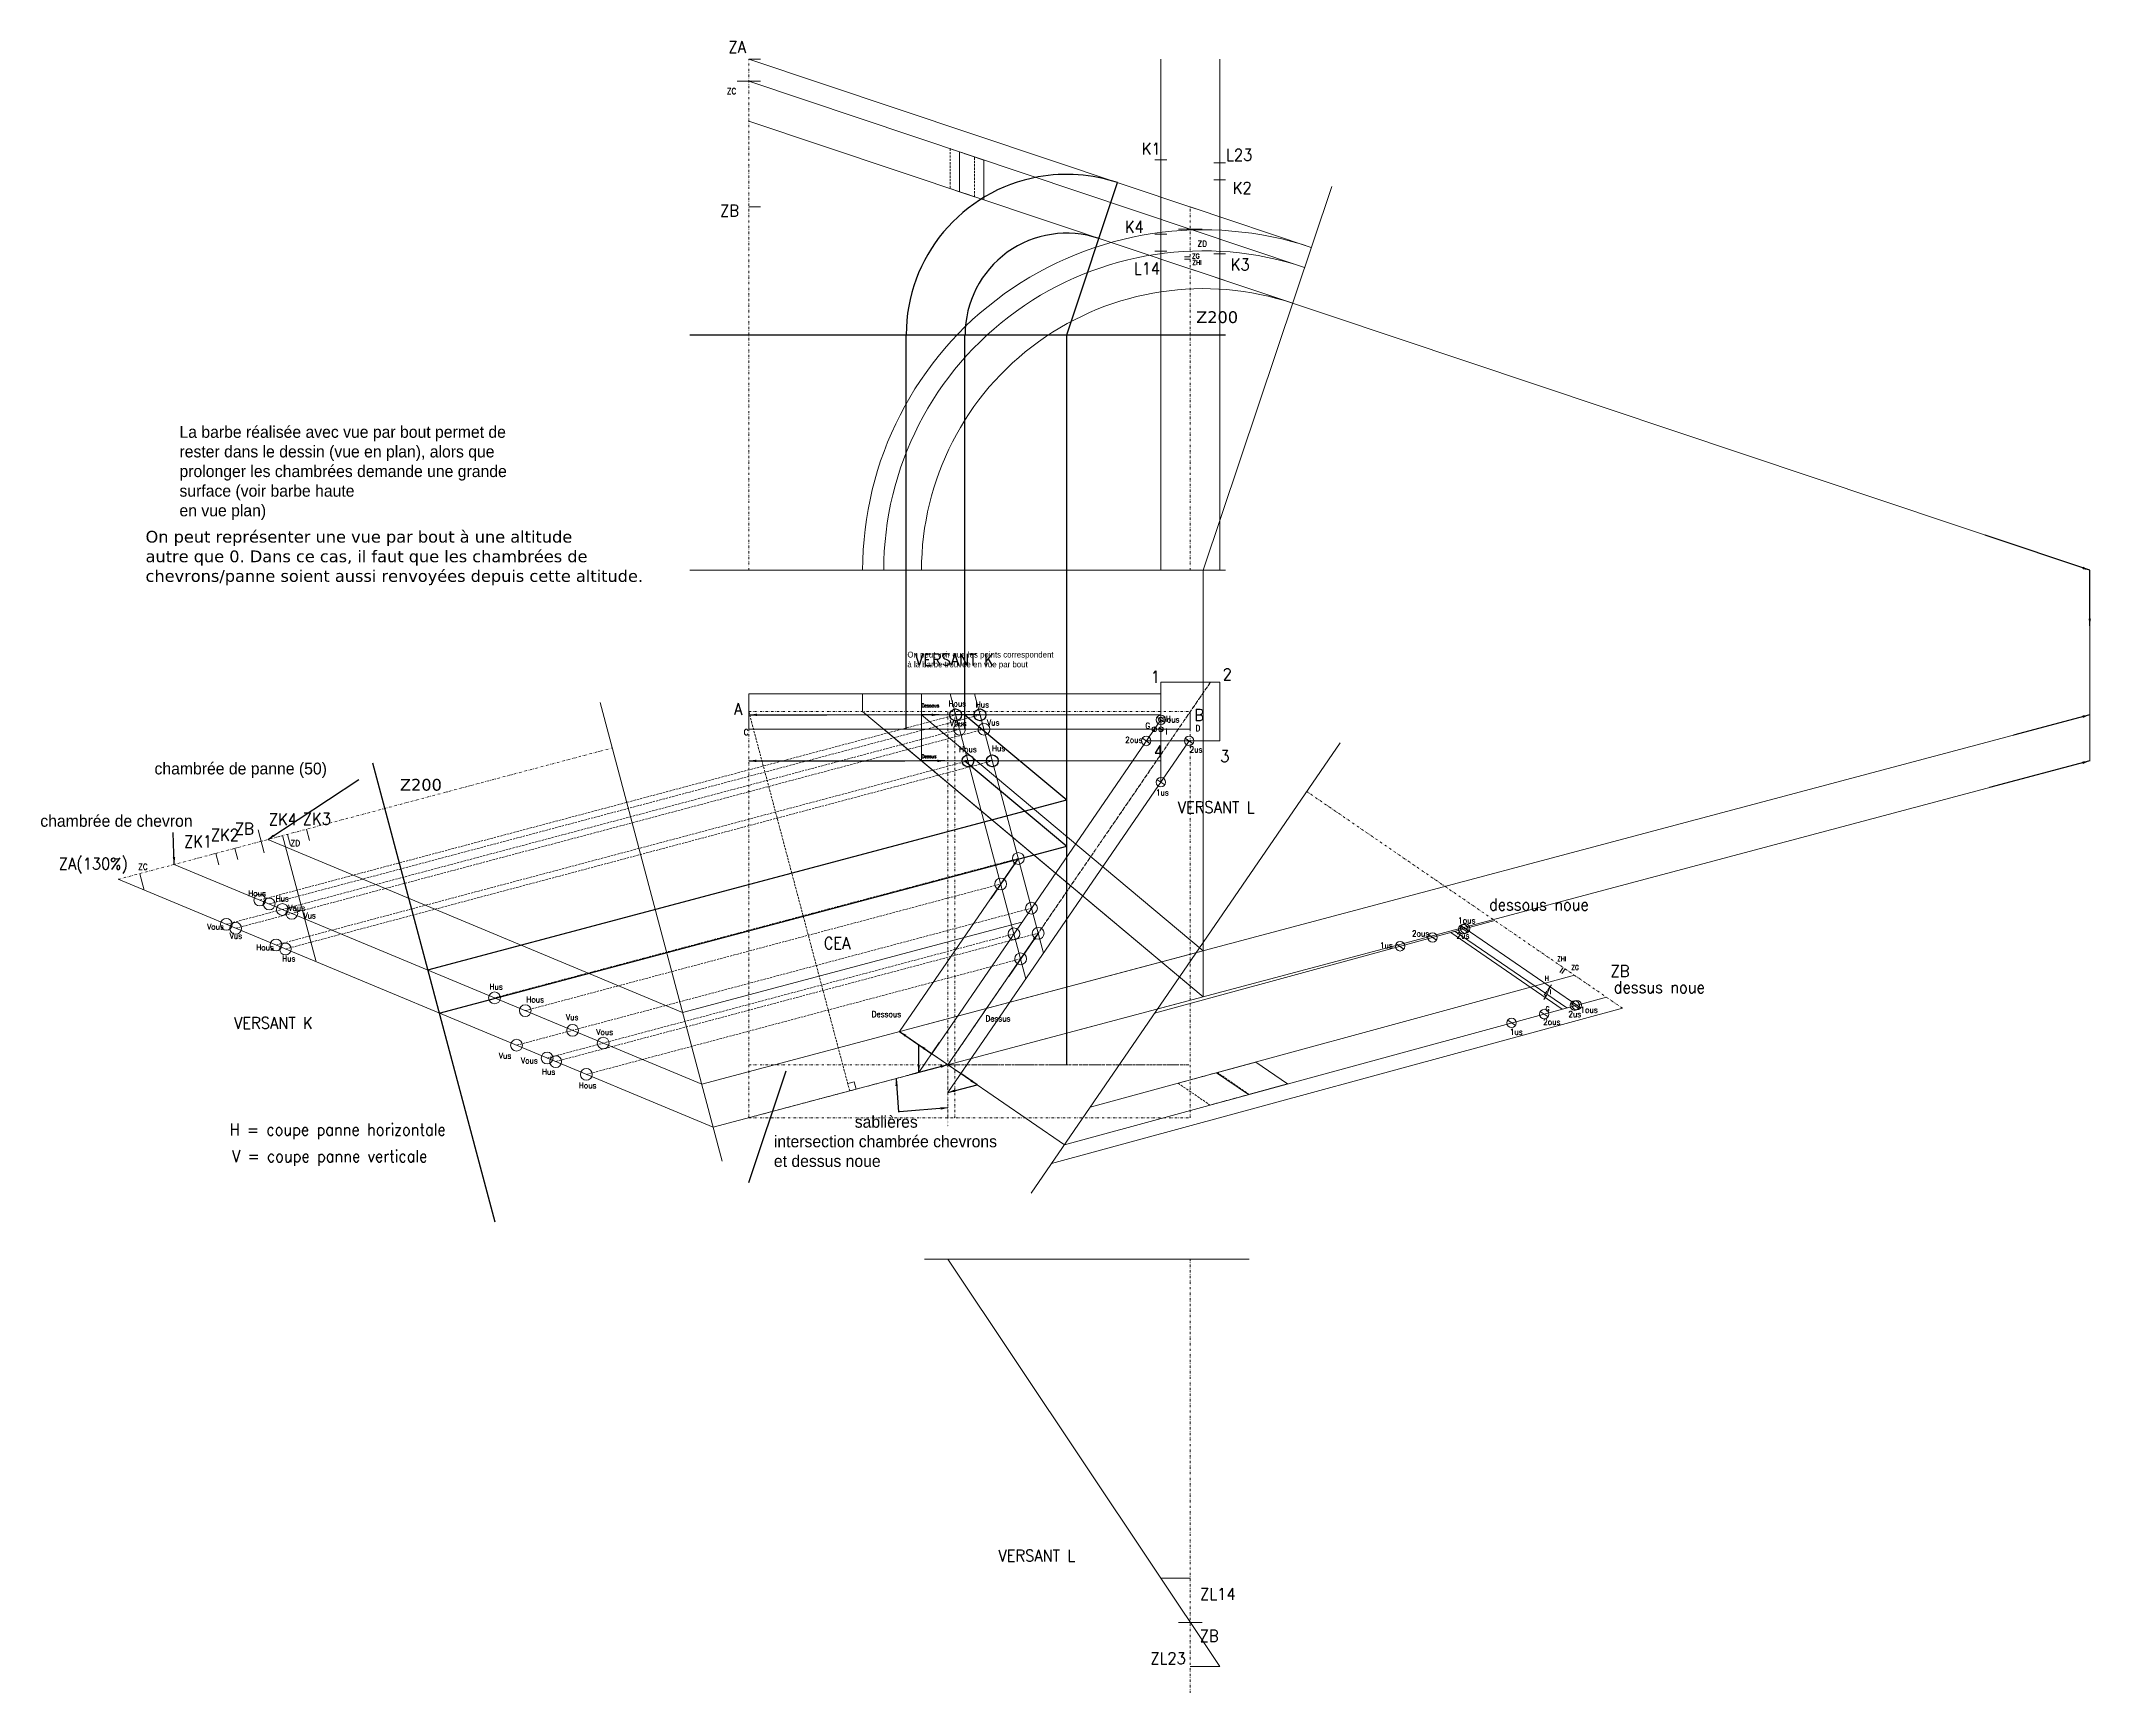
# Model space of a CAD drawing. Header units: millimetres. Extents: x -601 to 1140, y -434 to 970.
import ezdxf

# ---------------------------------------------------------------- set-up
doc = ezdxf.new("R2010")
doc.units = ezdxf.units.MM
for name, pattern in [('DASHEDTINY', [2.8575, 1.905, -0.9525]), ('DIVIDETINY', [4.7625, 1.905, -0.9025, 0.1, -0.8525, 0.1, -0.9025]), ('DOTTINY', [0.9525, 0.1, -0.8525])]:
    doc.linetypes.add(name, pattern=pattern)
doc.layers.get('0').update_dxf_attribs({"linetype": 'DIVIDETINY', "lineweight": 0, "true_color": 0xffffff})
for name, color, linetype, lineweight, true_color in [('0_dévoiement_noue', 1, 'Continuous', 0, 0xff0000), ('0_vues', 7, 'Continuous', 0, 0xffffff), ('1_chambree_panne', 3, 'Continuous', 0, 0x00ff00), ('1_chambrée_chevron', 3, 'Continuous', 0, 0x00ff00), ('2_barbe_basse', 3, 'Continuous', 0, 0x00ff00), ('2_barbe_haute_vpb_niveau_200', 7, 'Continuous', 25, 0xffffff), ('2_barbe_haute_vue_par_bout', 7, 'Continuous', 0, 0xffffff), ('2_barbe_haute_vue_plan', 3, 'Continuous', 0, 0x00ff00), ('2_couronnement_poinçon', 2, 'Continuous', 0, 0xffff00), ('2_délard_faitage', 3, 'Continuous', 0, 0x00ff00), ('2_empr_ch_faitage', 7, 'Continuous', 0, 0xffffff), ('2_empr_ch_noue', 7, 'Continuous', 0, 0xffffff), ('2_engueulement_noue', 2, 'Continuous', 0, 0xffff00), ('2_faitage_vue_par_bout', 4, 'Continuous', 0, 0x00ffff), ('2_repos_noue_faitâge', 3, 'Continuous', 0, 0x00ff00)]:
    doc.layers.add(name, color=color, linetype=linetype, lineweight=lineweight, true_color=true_color)
doc.styles.get("Standard").update_dxf_attribs({"font": ''})
doc.styles.add('textstyle0', font='')
doc.styles.add('textstyle1', font='')
doc.styles.add('textstyle10', font='')
doc.styles.add('textstyle11', font='')
doc.styles.add('textstyle12', font='')
doc.styles.add('textstyle13', font='')
doc.styles.add('textstyle14', font='')
doc.styles.add('textstyle15', font='')
doc.styles.add('textstyle16', font='')
doc.styles.add('textstyle17', font='')
doc.styles.add('textstyle18', font='')
doc.styles.add('textstyle19', font='')
doc.styles.add('textstyle2', font='')
doc.styles.add('textstyle20', font='')
doc.styles.add('textstyle21', font='')
doc.styles.add('textstyle22', font='')
doc.styles.add('textstyle23', font='')
doc.styles.add('textstyle24', font='')
doc.styles.add('textstyle25', font='')
doc.styles.add('textstyle26', font='')
doc.styles.add('textstyle27', font='')
doc.styles.add('textstyle28', font='')
doc.styles.add('textstyle29', font='')
doc.styles.add('textstyle3', font='')
doc.styles.add('textstyle30', font='')
doc.styles.add('textstyle31', font='')
doc.styles.add('textstyle32', font='')
doc.styles.add('textstyle33', font='')
doc.styles.add('textstyle34', font='')
doc.styles.add('textstyle35', font='')
doc.styles.add('textstyle36', font='')
doc.styles.add('textstyle37', font='')
doc.styles.add('textstyle38', font='')
doc.styles.add('textstyle39', font='')
doc.styles.add('textstyle4', font='')
doc.styles.add('textstyle40', font='')
doc.styles.add('textstyle41', font='')
doc.styles.add('textstyle42', font='')
doc.styles.add('textstyle43', font='')
doc.styles.add('textstyle44', font='')
doc.styles.add('textstyle45', font='')
doc.styles.add('textstyle46', font='')
doc.styles.add('textstyle47', font='')
doc.styles.add('textstyle48', font='')
doc.styles.add('textstyle49', font='')
doc.styles.add('textstyle5', font='')
doc.styles.add('textstyle50', font='')
doc.styles.add('textstyle51', font='')
doc.styles.add('textstyle52', font='')
doc.styles.add('textstyle53', font='')
doc.styles.add('textstyle54', font='')
doc.styles.add('textstyle55', font='')
doc.styles.add('textstyle56', font='')
doc.styles.add('textstyle57', font='')
doc.styles.add('textstyle58', font='')
doc.styles.add('textstyle59', font='')
doc.styles.add('textstyle6', font='')
doc.styles.add('textstyle60', font='')
doc.styles.add('textstyle61', font='')
doc.styles.add('textstyle62', font='')
doc.styles.add('textstyle63', font='')
doc.styles.add('textstyle64', font='')
doc.styles.add('textstyle65', font='')
doc.styles.add('textstyle66', font='')
doc.styles.add('textstyle67', font='')
doc.styles.add('textstyle68', font='')
doc.styles.add('textstyle69', font='')
doc.styles.add('textstyle7', font='')
doc.styles.add('textstyle70', font='')
doc.styles.add('textstyle71', font='')
doc.styles.add('textstyle72', font='')
doc.styles.add('textstyle73', font='')
doc.styles.add('textstyle74', font='')
doc.styles.add('textstyle75', font='')
doc.styles.add('textstyle76', font='')
doc.styles.add('textstyle77', font='')
doc.styles.add('textstyle78', font='')
doc.styles.add('textstyle79', font='')
doc.styles.add('textstyle8', font='')
doc.styles.add('textstyle80', font='')
doc.styles.add('textstyle81', font='')
doc.styles.add('textstyle82', font='')
doc.styles.add('textstyle83', font='')
doc.styles.add('textstyle84', font='')
doc.styles.add('textstyle85', font='')
doc.styles.add('textstyle86', font='')
doc.styles.add('textstyle87', font='')
doc.styles.add('textstyle88', font='')
doc.styles.add('textstyle89', font='')
doc.styles.add('textstyle9', font='')
doc.styles.add('textstyle90', font='')
doc.styles.add('textstyle91', font='')
doc.styles.add('textstyle92', font='')
doc.styles.add('textstyle93', font='')
doc.styles.add('textstyle94', font='')
doc.styles.add('textstyle95', font='')
doc.styles.get('Standard').set_extended_font_data('txt')
doc.styles.get('textstyle0').set_extended_font_data('textstyle8')
doc.styles.get('textstyle1').set_extended_font_data('standard')
doc.styles.get('textstyle10').set_extended_font_data('standard')
doc.styles.get('textstyle11').set_extended_font_data('standard')
doc.styles.get('textstyle12').set_extended_font_data('standard')
doc.styles.get('textstyle13').set_extended_font_data('standard')
doc.styles.get('textstyle14').set_extended_font_data('standard')
doc.styles.get('textstyle15').set_extended_font_data('standard')
doc.styles.get('textstyle16').set_extended_font_data('standard')
doc.styles.get('textstyle17').set_extended_font_data('standard')
doc.styles.get('textstyle18').set_extended_font_data('standard')
doc.styles.get('textstyle19').set_extended_font_data('standard')
doc.styles.get('textstyle2').set_extended_font_data('standard')
doc.styles.get('textstyle20').set_extended_font_data('standard')
doc.styles.get('textstyle21').set_extended_font_data('standard')
doc.styles.get('textstyle22').set_extended_font_data('standard')
doc.styles.get('textstyle23').set_extended_font_data('standard')
doc.styles.get('textstyle24').set_extended_font_data('standard')
doc.styles.get('textstyle25').set_extended_font_data('standard')
doc.styles.get('textstyle26').set_extended_font_data('standard')
doc.styles.get('textstyle27').set_extended_font_data('standard')
doc.styles.get('textstyle28').set_extended_font_data('standard')
doc.styles.get('textstyle29').set_extended_font_data('standard')
doc.styles.get('textstyle3').set_extended_font_data('standard')
doc.styles.get('textstyle30').set_extended_font_data('standard')
doc.styles.get('textstyle31').set_extended_font_data('standard')
doc.styles.get('textstyle32').set_extended_font_data('standard')
doc.styles.get('textstyle33').set_extended_font_data('standard')
doc.styles.get('textstyle34').set_extended_font_data('standard')
doc.styles.get('textstyle35').set_extended_font_data('standard')
doc.styles.get('textstyle36').set_extended_font_data('standard')
doc.styles.get('textstyle37').set_extended_font_data('standard')
doc.styles.get('textstyle38').set_extended_font_data('standard')
doc.styles.get('textstyle39').set_extended_font_data('standard')
doc.styles.get('textstyle4').set_extended_font_data('standard')
doc.styles.get('textstyle40').set_extended_font_data('textstyle1')
doc.styles.get('textstyle41').set_extended_font_data('standard')
doc.styles.get('textstyle42').set_extended_font_data('textstyle2')
doc.styles.get('textstyle43').set_extended_font_data('textstyle5')
doc.styles.get('textstyle44').set_extended_font_data('standard')
doc.styles.get('textstyle45').set_extended_font_data('STANDARD')
doc.styles.get('textstyle46').set_extended_font_data('DejaVu Sans')
doc.styles.get('textstyle47').set_extended_font_data('STANDARD')
doc.styles.get('textstyle48').set_extended_font_data('STANDARD')
doc.styles.get('textstyle49').set_extended_font_data('STANDARD')
doc.styles.get('textstyle5').set_extended_font_data('standard')
doc.styles.get('textstyle50').set_extended_font_data('STANDARD')
doc.styles.get('textstyle51').set_extended_font_data('STANDARD')
doc.styles.get('textstyle52').set_extended_font_data('STANDARD')
doc.styles.get('textstyle53').set_extended_font_data('STANDARD')
doc.styles.get('textstyle54').set_extended_font_data('DejaVu Sans')
doc.styles.get('textstyle55').set_extended_font_data('DejaVu Sans')
doc.styles.get('textstyle56').set_extended_font_data('textstyle33')
doc.styles.get('textstyle57').set_extended_font_data('textstyle31')
doc.styles.get('textstyle58').set_extended_font_data('standard')
doc.styles.get('textstyle59').set_extended_font_data('standard')
doc.styles.get('textstyle6').set_extended_font_data('standard')
doc.styles.get('textstyle60').set_extended_font_data('standard')
doc.styles.get('textstyle61').set_extended_font_data('standard')
doc.styles.get('textstyle62').set_extended_font_data('standard')
doc.styles.get('textstyle63').set_extended_font_data('standard')
doc.styles.get('textstyle64').set_extended_font_data('standard')
doc.styles.get('textstyle65').set_extended_font_data('standard')
doc.styles.get('textstyle66').set_extended_font_data('standard')
doc.styles.get('textstyle67').set_extended_font_data('standard')
doc.styles.get('textstyle68').set_extended_font_data('standard')
doc.styles.get('textstyle69').set_extended_font_data('standard')
doc.styles.get('textstyle7').set_extended_font_data('standard')
doc.styles.get('textstyle70').set_extended_font_data('standard')
doc.styles.get('textstyle71').set_extended_font_data('STANDARD')
doc.styles.get('textstyle72').set_extended_font_data('STANDARD')
doc.styles.get('textstyle73').set_extended_font_data('STANDARD')
doc.styles.get('textstyle74').set_extended_font_data('STANDARD')
doc.styles.get('textstyle75').set_extended_font_data('STANDARD')
doc.styles.get('textstyle76').set_extended_font_data('STANDARD')
doc.styles.get('textstyle77').set_extended_font_data('STANDARD')
doc.styles.get('textstyle78').set_extended_font_data('STANDARD')
doc.styles.get('textstyle79').set_extended_font_data('STANDARD')
doc.styles.get('textstyle8').set_extended_font_data('standard')
doc.styles.get('textstyle80').set_extended_font_data('STANDARD')
doc.styles.get('textstyle81').set_extended_font_data('STANDARD')
doc.styles.get('textstyle82').set_extended_font_data('STANDARD')
doc.styles.get('textstyle83').set_extended_font_data('STANDARD')
doc.styles.get('textstyle84').set_extended_font_data('STANDARD')
doc.styles.get('textstyle85').set_extended_font_data('STANDARD')
doc.styles.get('textstyle86').set_extended_font_data('STANDARD')
doc.styles.get('textstyle87').set_extended_font_data('STANDARD')
doc.styles.get('textstyle88').set_extended_font_data('STANDARD')
doc.styles.get('textstyle89').set_extended_font_data('STANDARD')
doc.styles.get('textstyle9').set_extended_font_data('standard')
doc.styles.get('textstyle90').set_extended_font_data('STANDARD')
doc.styles.get('textstyle91').set_extended_font_data('STANDARD')
doc.styles.get('textstyle92').set_extended_font_data('STANDARD')
doc.styles.get('textstyle93').set_extended_font_data('STANDARD')
doc.styles.get('textstyle94').set_extended_font_data('standard')
doc.styles.get('textstyle95').set_extended_font_data('standard')
doc.dimstyles.get("Standard").update_dxf_attribs({"dimtxt": 2.5, "dimasz": 2.5, "dimexe": 1.25, "dimexo": 0.625, "dimtad": 1, "dimtxsty": 'Standard', "dimcen": 2.5, "dimadec": 0, "dimazin": 0, "dimtfac": 1, "dimtmove": 0, "dimatfit": 3, "dimfxl": 1, "dimarcsym": 0})

msp = doc.modelspace()

# ---------------------------------------------------------------- linework, layer by layer
for p, q in [((169.1, 100), (392.2, 425)), ((0, 400), (375, 400)), ((0, 55), (0, 400)), ((169.1, 55), (169.1, 400)), ((175, 55), (175, 400)), ((375, 55), (375, 400)), ((0, 100), (375, 100)), ((0, 55), (375, 55))]:
    msp.add_line(p, q)
at = {"layer": '0_dévoiement_noue'}
for p, q in [((161.8, 118.8), (144.4, 93.4)), ((193.9, 83), (144.4, 117)), ((144.4, 117), (144.4, 93.4)), ((169.1, 76.4), (188.9, 105.3)), ((169.1, 76.4), (193.9, 83))]:
    msp.add_line(p, q, dxfattribs=at)
at = {"layer": '0_dévoiement_noue', "linetype": 'DOTTINY'}
for p, q in [((125.1, 88.3), (169.1, 100)), ((169.1, 100), (169.1, 47.6))]:
    msp.add_line(p, q, dxfattribs=at)
at = {"layer": '0_vues', "linetype": 'DIVIDETINY'}
for p, q in [((0, 520), (0, 954.2)), ((375, 520), (375, 828.6)), ((392.2, 425), (169.1, 100)), ((0, 400), (375, 400)), ((-535.6, 257.5), (-116, 369.1)), ((742, 148.1), (473.9, 332.1)), ((0, 55), (169.1, 100)), ((169.1, 100), (169.1, 55)), ((375, -433.6), (375, -65))]:
    msp.add_line(p, q, dxfattribs=at)
at = {"layer": '0_vues'}
for p, q in [((0, 954.2), (379.7, 827)), ((10, 954.2), (0, 954.2)), ((0, 901.5), (379.7, 774.3)), ((0, 828.6), (10, 828.6)), ((350, 425), (400, 425)), ((350, 375), (350, 425)), ((400, 375), (400, 425)), ((0, 415), (350, 415)), ((0, 415), (0, 385)), ((0, 385), (350, 385)), ((155.4, 109.4), (350, 393)), ((179, 385), (230.9, 190)), ((199.7, 385), (245.8, 211.7)), ((180.1, 92.5), (374, 375)), ((350, 375), (400, 375)), ((-411.6, 280.1), (-416.8, 299.4)), ((-408.6, 291.3), (-56.2, 144.4)), ((-488, 270.2), (-40, 83.5)), ((-535.6, 257.5), (-30.2, 47)), ((245.8, 211.7), (230.9, 190)), ((344.7, 143.8), (633.7, 222.5)), ((728.4, 157.5), (268.1, 32.1)), ((155.4, 109.4), (180.1, 92.5)), ((84.1, 84), (89.6, 85.4)), ((85.7, 77.8), (91.2, 79.3)), ((91.2, 79.3), (89.6, 85.4)), ((169.1, -65), (400, -411.1)), ((385, -373.6), (365, -373.6))]:
    msp.add_line(p, q, dxfattribs=at)
at = {"layer": '0_vues', "color": 1, "true_color": 0xff0000}
for p, q in [((-50, 520), (405, 520)), ((-126.3, 407.8), (-22.5, 18)), ((239.8, -9.1), (502.2, 373.3)), ((149.1, -65), (425, -65))]:
    msp.add_line(p, q, dxfattribs=at)
at = {"layer": '0_vues', "linetype": 'DASHEDTINY'}
for p, q in [((0, 400), (85.7, 77.8)), ((169.1, 100), (375, 100))]:
    msp.add_line(p, q, dxfattribs=at)
at = {"layer": '1_chambree_panne'}
for p, q in [((-56.2, 144.4), (232, 221.1)), ((633.7, 222.5), (344.7, 143.8)), ((701.4, 176), (289.9, 64)), ((-40, 83.5), (177.2, 141.3))]:
    msp.add_line(p, q, dxfattribs=at)
at = {"layer": '1_chambrée_chevron'}
for p, q in [((701.4, 176), (289.9, 64)), ((-40, 83.5), (177.2, 141.3)), ((742, 148.1), (257.1, 16.1)), ((-30.2, 47), (144.4, 93.4))]:
    msp.add_line(p, q, dxfattribs=at)
at = {"layer": '2_barbe_basse', "linetype": 'DASHEDTINY'}
for p, q in [((228.9, 275.2), (-216, 156.8)), ((-189.9, 146), (214, 253.5)), ((-197.3, 116.6), (240.1, 233)), ((225.2, 211.2), (-171.3, 105.7)), ((-164, 102.7), (245.8, 211.7)), ((-138, 91.8), (230.9, 190))]:
    msp.add_line(p, q, dxfattribs=at)
at = {"layer": '2_barbe_basse'}
for p, q in [((128, 128.2), (228.9, 275.2)), ((169.1, 100), (245.8, 211.7)), ((268.1, 32.1), (128, 128.2)), ((169.1, 100), (136.2, 91.3))]:
    msp.add_line(p, q, dxfattribs=at)
for centre in [(228.9, 275.2), (214, 253.5), (240.1, 233), (225.2, 211.2), (245.8, 211.7), (230.9, 190), (-216, 156.8), (-189.9, 146), (-149.7, 129.2), (-123.7, 118.4), (-197.3, 116.6), (-171.3, 105.7), (-164, 102.7), (-138, 91.8)]:
    msp.add_circle(centre, 5, dxfattribs=at)
at = {"layer": '2_barbe_haute_vpb_niveau_200'}
for p, q in [((270, 720), (313.3, 849.3)), ((133.6, 385), (133.6, 720)), ((183.6, 385), (183.6, 720)), ((196.4, 397.2), (175.7, 397.2)), ((206.8, 358.1), (183.6, 358.1)), ((0, 0), (31.8, 94.8)), ((0, 0), (31.8, 94.8)), ((0, 0), (31.8, 94.8))]:
    msp.add_line(p, q, dxfattribs=at)
at = {"layer": '2_barbe_haute_vpb_niveau_200', "color": 134, "true_color": 0x008080}
for p, q in [((-50, 720), (405, 720)), ((-319.5, 356.4), (-215.8, -33.5))]:
    msp.add_line(p, q, dxfattribs=at)
at = {"layer": '2_barbe_haute_vpb_niveau_200', "color": 1, "true_color": 0xff0000}
msp.add_line((270, 100), (270, 720), dxfattribs=at)
at = {"layer": '2_barbe_haute_vpb_niveau_200', "color": 3, "true_color": 0x00ff00}
for p, q in [((183.6, 397.2), (270, 324.9)), ((183.6, 358.1), (270, 285.7)), ((-272.7, 180.5), (270, 324.9)), ((-263, 143.9), (270, 285.7))]:
    msp.add_line(p, q, dxfattribs=at)
at = {"layer": '2_barbe_haute_vpb_niveau_200'}
for centre in [(175.7, 397.2), (196.4, 397.2), (186.1, 358.1), (206.8, 358.1)]:
    msp.add_circle(centre, 5, dxfattribs=at)
for radius, start, end in [(136.3, 100.2585, 180), (136.3, 71.484, 100.2585), (86.3, 71.484, 180)]:
    msp.add_arc((270, 720), radius, start, end, dxfattribs=at)
at = {"layer": '2_barbe_haute_vue_par_bout', "color": 3, "linetype": 'DASHEDTINY', "true_color": 0x00ff00}
for p, q in [((-443.8, 219.3), (179, 385)), ((-435.8, 215.9), (199.7, 385)), ((-415.4, 239.9), (175.7, 397.2)), ((-407.4, 236.6), (196.4, 397.2)), ((-401.6, 201.7), (186.1, 358.1)), ((-393.6, 198.3), (206.8, 358.1))]:
    msp.add_line(p, q, dxfattribs=at)
at = {"layer": '2_barbe_haute_vue_par_bout', "color": 3, "true_color": 0x00ff00}
for p, q in [((385.9, 157.7), (114.6, 385)), ((385.9, 196.8), (146.7, 397.2)), ((146.7, 397.2), (196.4, 397.2)), ((146.7, 358.1), (206.8, 358.1)), ((177.2, 141.3), (385.9, 196.8)), ((144.4, 93.4), (385.9, 157.7))]:
    msp.add_line(p, q, dxfattribs=at)
at = {"layer": '2_barbe_haute_vue_par_bout', "color": 7, "true_color": 0xffffff}
for p, q in [((175.7, 397.2), (179, 385)), ((196.4, 397.2), (199.7, 385))]:
    msp.add_line(p, q, dxfattribs=at)
at = {"layer": '2_barbe_haute_vue_par_bout', "color": 3, "true_color": 0x00ff00}
for centre in [(175.7, 397.2), (196.4, 397.2), (179, 385), (199.7, 385), (186.1, 358.1), (206.8, 358.1), (-415.4, 239.9), (-407.4, 236.6), (-396.2, 231.9), (-388.2, 228.6), (-443.8, 219.3), (-435.8, 215.9), (-401.6, 201.7), (-393.6, 198.3)]:
    msp.add_circle(centre, 5, dxfattribs=at)
at = {"layer": '2_barbe_haute_vue_plan', "color": 3, "true_color": 0x00ff00}
for p, q in [((375, 775.9), (1139, 520)), ((1139, 358.1), (1139, 520)), ((0, 397.2), (350, 397.2)), ((1139, 397.2), (141, 131.7)), ((0, 358.1), (350, 358.1)), ((1139, 358.1), (144.4, 93.4))]:
    msp.add_line(p, q, dxfattribs=at)
at = {"layer": '2_barbe_haute_vue_plan', "color": 7, "true_color": 0xffffff}
for p, q in [((175.7, 397.2), (179, 385)), ((196.4, 397.2), (199.7, 385))]:
    msp.add_line(p, q, dxfattribs=at)
at = {"layer": '2_barbe_haute_vue_plan'}
for centre in [(175.7, 397.2), (196.4, 397.2), (186.2, 358.1), (206.9, 358.1)]:
    msp.add_circle(centre, 5, dxfattribs=at)
at = {"layer": '2_couronnement_poinçon'}
for p, q in [((350, 520), (350, 954.2)), ((400, 520), (400, 954.2)), ((345, 868.5), (355, 868.5)), ((395, 851.7), (405, 851.7)), ((345, 805.5), (355, 805.5)), ((395, 788.8), (405, 788.8)), ((-373.1, 290.4), (-375.7, 300)), ((-450.1, 269.9), (-452.7, 279.5)), ((-433.9, 274.2), (-436.5, 283.8)), ((-389.3, 286.1), (-391.9, 295.7))]:
    msp.add_line(p, q, dxfattribs=at)
at = {"layer": '2_couronnement_poinçon', "linetype": 'Continuous'}
for p, q in [((395, 866.1), (405, 866.1)), ((345, 791.1), (355, 791.1)), ((375, -336.1), (350, -336.1)), ((400, -411.1), (375, -411.1))]:
    msp.add_line(p, q, dxfattribs=at)
at = {"layer": '2_délard_faitage'}
for p, q in [((-10, 935.3), (10, 935.3)), ((0, 935.3), (375, 809.7)), ((365, 809.7), (385, 809.7)), ((375, 385), (344.5, 385)), ((375, 385), (375, 400)), ((-367.4, 187.4), (-396, 294.6)), ((-513.6, 248.3), (-517.3, 262.3))]:
    msp.add_line(p, q, dxfattribs=at)
at = {"layer": '2_empr_ch_faitage', "linetype": 'DASHEDTINY'}
for p, q in [((171, 878.1), (171, 844.2)), ((191.7, 871.1), (171, 878.1)), ((191.7, 837.3), (191.7, 871.1)), ((171, 844.2), (191.7, 837.3))]:
    msp.add_line(p, q, dxfattribs=at)
at = {"layer": '2_empr_ch_faitage'}
for p, q in [((179, 875.4), (179, 841.5)), ((199.7, 868.4), (179, 875.4)), ((199.7, 834.6), (199.7, 868.4)), ((179, 841.5), (199.7, 834.6)), ((179, 385), (171, 415)), ((191.7, 415), (199.7, 385))]:
    msp.add_line(p, q, dxfattribs=at)
at = {"layer": '2_empr_ch_noue'}
for p, q in [((245.8, 211.7), (250.3, 194.8)), ((230.9, 190), (235.4, 173)), ((430.6, 102.3), (397.2, 93.2)), ((397.2, 93.2), (424.3, 74.6)), ((457.6, 83.7), (430.6, 102.3)), ((424.3, 74.6), (457.6, 83.7))]:
    msp.add_line(p, q, dxfattribs=at)
at = {"layer": '2_empr_ch_noue', "linetype": 'DASHEDTINY'}
for p, q in [((398, 93.4), (364.6, 84.3)), ((425, 74.8), (398, 93.4)), ((364.6, 84.3), (391.7, 65.8)), ((391.7, 65.8), (425, 74.8))]:
    msp.add_line(p, q, dxfattribs=at)
at = {"layer": '2_engueulement_noue'}
for p, q in [((353.3, 390.8), (346.7, 395.3)), ((350, 340), (350, 393)), ((340.9, 372.7), (334.3, 377.3)), ((337.6, 375), (374, 375)), ((377.3, 372.7), (370.7, 377.3)), ((353.3, 337.8), (346.7, 342.3)), ((584.1, 205.8), (577.5, 210.4)), ((610.2, 212.9), (603.6, 217.4)), ((611.8, 213.4), (605.2, 217.9)), ((556.5, 198.3), (549.9, 202.8)), ((678.9, 140.8), (672.3, 145.3)), ((704.9, 147.9), (698.3, 152.4)), ((706.5, 148.4), (699.9, 152.9)), ((651.2, 133.3), (644.6, 137.8))]:
    msp.add_line(p, q, dxfattribs=at)
for centre in [(350, 393), (337.6, 375), (374, 375), (350, 340), (580.8, 208.1), (606.9, 215.2), (608.5, 215.6), (553.2, 200.6), (647.9, 135.6), (675.6, 143.1), (701.6, 150.2), (703.2, 150.6)]:
    msp.add_circle(centre, 4, dxfattribs=at)
at = {"layer": '2_faitage_vue_par_bout'}
for p, q in [((385.9, 520), (495.1, 846)), ((375, 828.6), (477.7, 794.2)), ((375, 809.7), (472, 777.2)), ((375, 775.9), (461.9, 746.8)), ((96.7, 415), (146.7, 415)), ((96.7, 415), (96.7, 400)), ((146.7, 415), (146.7, 358.1)), ((385.9, 157.7), (96.7, 400)), ((146.7, 385), (114.6, 385))]:
    msp.add_line(p, q, dxfattribs=at)
at = {"layer": '2_faitage_vue_par_bout', "color": 1, "true_color": 0xff0000}
msp.add_line((385.9, 157.7), (385.9, 520), dxfattribs=at)
at = {"layer": '2_faitage_vue_par_bout'}
for radius in [289.2, 271.3, 239.2]:
    msp.add_arc((385.9, 520), radius, 71.484, 180, dxfattribs=at)
at = {"layer": '2_repos_noue_faitâge'}
for p, q in [((375, 786.1), (370, 786.1)), ((375, 784.3), (370, 784.3)), ((344.5, 387), (344.5, 383)), ((348.4, 394.2), (351.6, 391.9)), ((348.4, 386.1), (351.6, 383.9)), ((690.9, 147.3), (596.2, 212.3)), ((694.8, 148.3), (600.1, 213.3)), ((703.2, 150.6), (608.5, 215.6)), ((689, 178.4), (691.8, 182.6)), ((690.5, 177.4), (693.3, 181.5)), ((675.4, 155.4), (677.7, 158.7)), ((675.7, 159.1), (677.9, 162.4)), ((679.4, 164.5), (681.7, 167.8))]:
    msp.add_line(p, q, dxfattribs=at)
at = {"layer": '2_repos_noue_faitâge', "color": 1, "true_color": 0xff0000}
msp.add_line((680.6, 166.2), (676.6, 157.1), dxfattribs=at)
at = {"layer": '2_repos_noue_faitâge', "color": 1, "linetype": 'DASHEDTINY', "true_color": 0xff0000}
for p, q in [((676.6, 157.1), (676.8, 160.7)), ((676.8, 160.7), (680.6, 166.2))]:
    msp.add_line(p, q, dxfattribs=at)
at = {"layer": '2_repos_noue_faitâge'}
for centre in [(344.5, 385), (350, 393), (350, 385)]:
    msp.add_circle(centre, 2, dxfattribs=at)

# ---------------------------------------------------------------- texts
at = {"layer": '0_dévoiement_noue', "insert": (90, 56.5), "char_height": 10, "width": 57.782, "attachment_point": 1, "style": 'textstyle42'}
msp.add_mtext('sablières', dxfattribs=at)
at = {"layer": '0_vues', "char_height": 10, "attachment_point": 1}
for s, insert, width, style in [('ZA', (-17.3, 969.5), 15.556, 'textstyle38'), ('ZB', (-24.4, 830.5), 14.444, 'textstyle36'), ('A', (-12.5, 407.2), 6.667, 'textstyle35'), ('B', (378.4, 402.1), 5.556, 'textstyle58'), ('chambrée de panne (50)', (-504.8, 356.6), 160.278, 'textstyle40'), ('chambrée de chevron', (-601.8, 312.1), 141.667, 'textstyle43'), ('ZB', (-436.5, 305.5), 14.444, 'textstyle41'), ('ZA(130%)', (-586.1, 275.8), 57.778, 'textstyle44'), ('dessous noue', (628.7, 241.1), 89.722, 'textstyle39'), ('CEA', (63.7, 208.3), 22.222, 'textstyle37'), ('ZB', (732, 184.6), 14.444, 'textstyle2'), ('dessus noue', (734.7, 170.9), 81.944, 'textstyle1'), ('ZB', (383, -380.1), 14.444, 'textstyle51')]:
    msp.add_mtext(s, dxfattribs=dict(at, insert=insert, width=width, style=style))
at = {"layer": '2_barbe_basse', "attachment_point": 1}
for s, insert, char_height, width, style in [('Hus', (-220.3, 168.8), 5, 10.556, 'textstyle14'), ('Hous', (-189, 158), 5, 14.444, 'textstyle15'), ('Vus', (-155.3, 142.9), 5, 11.111, 'textstyle16'), ('Dessous', (104.4, 145.5), 5, 26.111, 'textstyle18'), ('Dessus', (201, 141.8), 5, 22.222, 'textstyle17'), ('Vous', (-129.5, 130.3), 5, 15, 'textstyle10'), ('Vus', (-212.3, 110.2), 5, 11.111, 'textstyle8'), ('Vous', (-193.5, 106.1), 5, 15, 'textstyle9'), ('Hus', (-175.7, 96.6), 5, 10.556, 'textstyle11'), ('Hous', (-144.4, 85), 5, 14.444, 'textstyle13'), ('H = coupe panne horizontale', (-441, 50), 10, 195.556, 'textstyle94'), ('intersection chambrée chevrons\\Pet dessus noue', (21.3, 39.9), 10, 213.889, 'textstyle0'), ('V = coupe panne verticale', (-439, 27.4), 10, 180, 'textstyle95')]:
    msp.add_mtext(s, dxfattribs=dict(at, insert=insert, char_height=char_height, width=width, style=style))
at = {"layer": '2_barbe_haute_vpb_niveau_200', "color": 134, "true_color": 0x008080, "char_height": 10, "attachment_point": 1}
for insert, style in [((380, 740), 'textstyle46'), ((-296.3, 342.8), 'textstyle54')]:
    msp.add_mtext('Z200', dxfattribs=dict(at, insert=insert, style=style))
at = {"layer": '2_barbe_haute_vpb_niveau_200', "insert": (-512.4, 553.5), "char_height": 10, "attachment_point": 1, "style": 'textstyle55'}
msp.add_mtext('On peut représenter une vue par bout à une altitude\\Pautre que 0. Dans ce cas, il faut que les chambrées de\\Pchevrons/panne soient aussi renvoyées depuis cette altitude.', dxfattribs=at)
at = {"layer": '2_barbe_haute_vue_par_bout', "color": 3, "true_color": 0x00ff00, "attachment_point": 1}
for s, insert, char_height, width, style in [('La barbe réalisée avec vue par bout permet de\\Prester dans le dessin (vue en plan), alors que\\Pprolonger les chambrées demande une grande\\Psurface (voir barbe haute\\Pen vue plan)', (-483.6, 642.5), 10, 331.111, 'textstyle57'), ('Dessous', (146.7, 406.7), 3, 15.667, 'textstyle20'), ('Hous', (169.6, 409.3), 5, 14.444, 'textstyle21'), ('Hus', (192.7, 408.5), 5, 10.556, 'textstyle22'), ('Vous', (170.8, 392.6), 5, 15, 'textstyle25'), ('Vus', (202.3, 393.2), 5, 11.111, 'textstyle26'), ('Hous', (178.6, 370.5), 5, 14.444, 'textstyle23'), ('Hus', (206.5, 371.3), 5, 10.556, 'textstyle24'), ('Dessus', (146.7, 363.5), 3, 13.333, 'textstyle19'), ('Hous', (-425.2, 248.1), 5, 14.444, 'textstyle33'), ('Hus', (-402, 243.7), 5, 10.556, 'textstyle31'), ('Vous', (-391.1, 235.7), 5, 15, 'textstyle29'), ('Vus', (-378.3, 229.3), 5, 11.111, 'textstyle28'), ('Vous', (-460.1, 219.8), 5, 15, 'textstyle30'), ('Vus', (-441, 212), 5, 11.111, 'textstyle27'), ('Hous', (-418.4, 202.2), 5, 14.444, 'textstyle32'), ('Hus', (-396.4, 192.7), 5, 10.556, 'textstyle34')]:
    msp.add_mtext(s, dxfattribs=dict(at, insert=insert, char_height=char_height, width=width, style=style))
at = {"layer": '2_barbe_haute_vue_plan', "insert": (134.7, 450.9), "char_height": 5, "width": 147.5, "attachment_point": 1, "style": 'textstyle56'}
msp.add_mtext('On peut voir que les points correspondent \\Pà la barbe trouvée en vue par bout', dxfattribs=at)
at = {"layer": '2_couronnement_poinçon', "char_height": 10, "attachment_point": 1}
for s, insert, width, style in [('K1', (333.8, 883.1), 11.111, 'textstyle87'), ('K2', (411.1, 849.7), 13.333, 'textstyle86'), ('K4', (319.4, 816.7), 14.444, 'textstyle53'), ('K3', (409.4, 784.7), 13.333, 'textstyle85'), ('VERSANT K', (141.1, 449.1), 76.389, 'textstyle92'), ('2', (402.5, 436.6), 4.444, 'textstyle89'), ('1', (341.5, 434.5), 2.222, 'textstyle88'), ('4', (344, 371.3), 5.556, 'textstyle91'), ('3', (400.4, 367.1), 4.444, 'textstyle90'), ('ZK4', (-407.6, 313.5), 23.333, 'textstyle84'), ('ZK3', (-378.8, 313.9), 22.222, 'textstyle83'), ('VERSANT L', (364.3, 323.7), 75.278, 'textstyle93'), ('ZK2', (-456.9, 300.3), 22.222, 'textstyle82'), ('ZK1', (-479.7, 294.6), 20, 'textstyle81'), ('VERSANT K', (-437.2, 140.5), 76.389, 'textstyle50'), ('VERSANT L', (212, -311.9), 75.278, 'textstyle52')]:
    msp.add_mtext(s, dxfattribs=dict(at, insert=insert, width=width, style=style))
at = {"layer": '2_couronnement_poinçon', "linetype": 'Continuous', "char_height": 10, "attachment_point": 1}
for s, insert, width, style in [('L23', (405.4, 877.9), 20, 'textstyle45'), ('L14', (327.1, 781.3), 18.889, 'textstyle49'), ('ZL14', (383.4, -344.5), 27.778, 'textstyle47'), ('ZL23', (341.1, -399.1), 28.889, 'textstyle48')]:
    msp.add_mtext(s, dxfattribs=dict(at, insert=insert, width=width, style=style))
at = {"layer": '2_délard_faitage', "char_height": 5, "attachment_point": 1}
for s, insert, width, style in [('ZC', (-18.6, 929.4), 6.667, 'textstyle6'), ('ZD', (381.2, 799.9), 7.222, 'textstyle7'), ('C', (-4.3, 385), 2.222, 'textstyle12'), ('D', (379.4, 388.4), 2.778, 'textstyle3'), ('ZD', (-389.2, 290.7), 7.222, 'textstyle5'), ('ZC', (-518.6, 270.7), 6.667, 'textstyle4')]:
    msp.add_mtext(s, dxfattribs=dict(at, insert=insert, width=width, style=style))
at = {"layer": '2_engueulement_noue', "char_height": 5, "attachment_point": 1}
for s, insert, width, style in [('1ous', (351.2, 395.8), 12.778, 'textstyle69'), ('2ous', (319.7, 378.5), 13.889, 'textstyle63'), ('2us', (374.4, 370.2), 10, 'textstyle62'), ('1us', (345.8, 333.7), 8.889, 'textstyle66'), ('2ous', (563.3, 214), 13.889, 'textstyle64'), ('2us', (601.2, 212.2), 10, 'textstyle60'), ('1ous', (602.5, 225.1), 12.778, 'textstyle59'), ('1us', (536, 203.9), 8.889, 'textstyle67'), ('2us', (696.1, 145.5), 10, 'textstyle61'), ('1ous', (706.4, 149.2), 12.778, 'textstyle70'), ('1us', (646.4, 130.4), 8.889, 'textstyle68'), ('2ous', (674.7, 138.9), 13.889, 'textstyle65')]:
    msp.add_mtext(s, dxfattribs=dict(at, insert=insert, width=width, style=style))
at = {"layer": '2_repos_noue_faitâge', "attachment_point": 1}
for s, insert, char_height, width, style in [('ZG', (376.5, 788.9), 4, 5.778, 'textstyle80'), ('ZHI', (376.8, 783.4), 4, 7.111, 'textstyle74'), ('G', (336.8, 390.5), 5, 2.778, 'textstyle77'), ('H', (354.2, 396.3), 5, 2.778, 'textstyle78'), ('ZHI', (686.6, 191.9), 4, 7.111, 'textstyle75'), ('H', (676.1, 175.4), 4, 2.222, 'textstyle71'), ('ZG', (698.6, 184.5), 4, 5.778, 'textstyle76'), ('G', (676.8, 149.5), 4, 2.222, 'textstyle72')]:
    msp.add_mtext(s, dxfattribs=dict(at, insert=insert, char_height=char_height, width=width, style=style))
for insert, char_height, style in [((353.9, 385.6), 5, 'textstyle79'), ((680.4, 163.9), 4, 'textstyle73')]:
    msp.add_mtext('I', dxfattribs=dict(at, insert=insert, char_height=char_height, style=style))

# ---------------------------------------------------------------- leaders
at = {"layer": '0_dévoiement_noue'}
for points in [[(144.4, 93.4), (144.4, 117)], [(144.4, 117), (155.4, 109.4)], [(125.1, 88.3), (127.2, 59.8)], [(193.9, 83), (180.1, 92.5)], [(169.1, 76.4), (193.9, 83)], [(169.1, 63.4), (127.9, 60.1)]]:
    msp.add_leader(points, dimstyle='Standard', override={"dimscale": 2.5}, dxfattribs=at)
at = {"layer": '0_vues'}
for points in [[(-408.6, 291.3), (-331.2, 342.4)], [(-488, 270.2), (-489, 297.3)]]:
    msp.add_leader(points, dimstyle='Standard', override={"dimscale": 2.5}, dxfattribs=at)
at = {"layer": '2_barbe_basse'}
for points in [[(228.9, 275.2), (205.6, 241.2)], [(245.8, 211.7), (220.5, 174.9)], [(128, 128.2), (155.4, 109.4)], [(169.1, 100), (139.1, 92)]]:
    msp.add_leader(points, dimstyle='Standard', override={"dimscale": 2.5}, dxfattribs=at)
at = {"layer": '2_barbe_haute_vue_par_bout', "color": 3, "true_color": 0x00ff00}
for points in [[(161.7, 397.2), (146.7, 397.2)], [(166.4, 358.1), (146.7, 358.1)]]:
    msp.add_leader(points, dimstyle='Standard', override={"dimscale": 2.5}, dxfattribs=at)
at = {"layer": '2_barbe_haute_vue_plan', "color": 3, "true_color": 0x00ff00}
for points in [[(1139, 520), (1050.3, 549.7)], [(1139, 472.7), (1139, 520)], [(0.7, 397.2), (66.3, 397.2)], [(1139, 397.2), (1074.3, 380)], [(0, 358.1), (132.5, 358.1)], [(1139, 358.1), (1053.8, 335.4)]]:
    msp.add_leader(points, dimstyle='Standard', override={"dimscale": 2.5}, dxfattribs=at)

doc.saveas('drawing.dxf')
